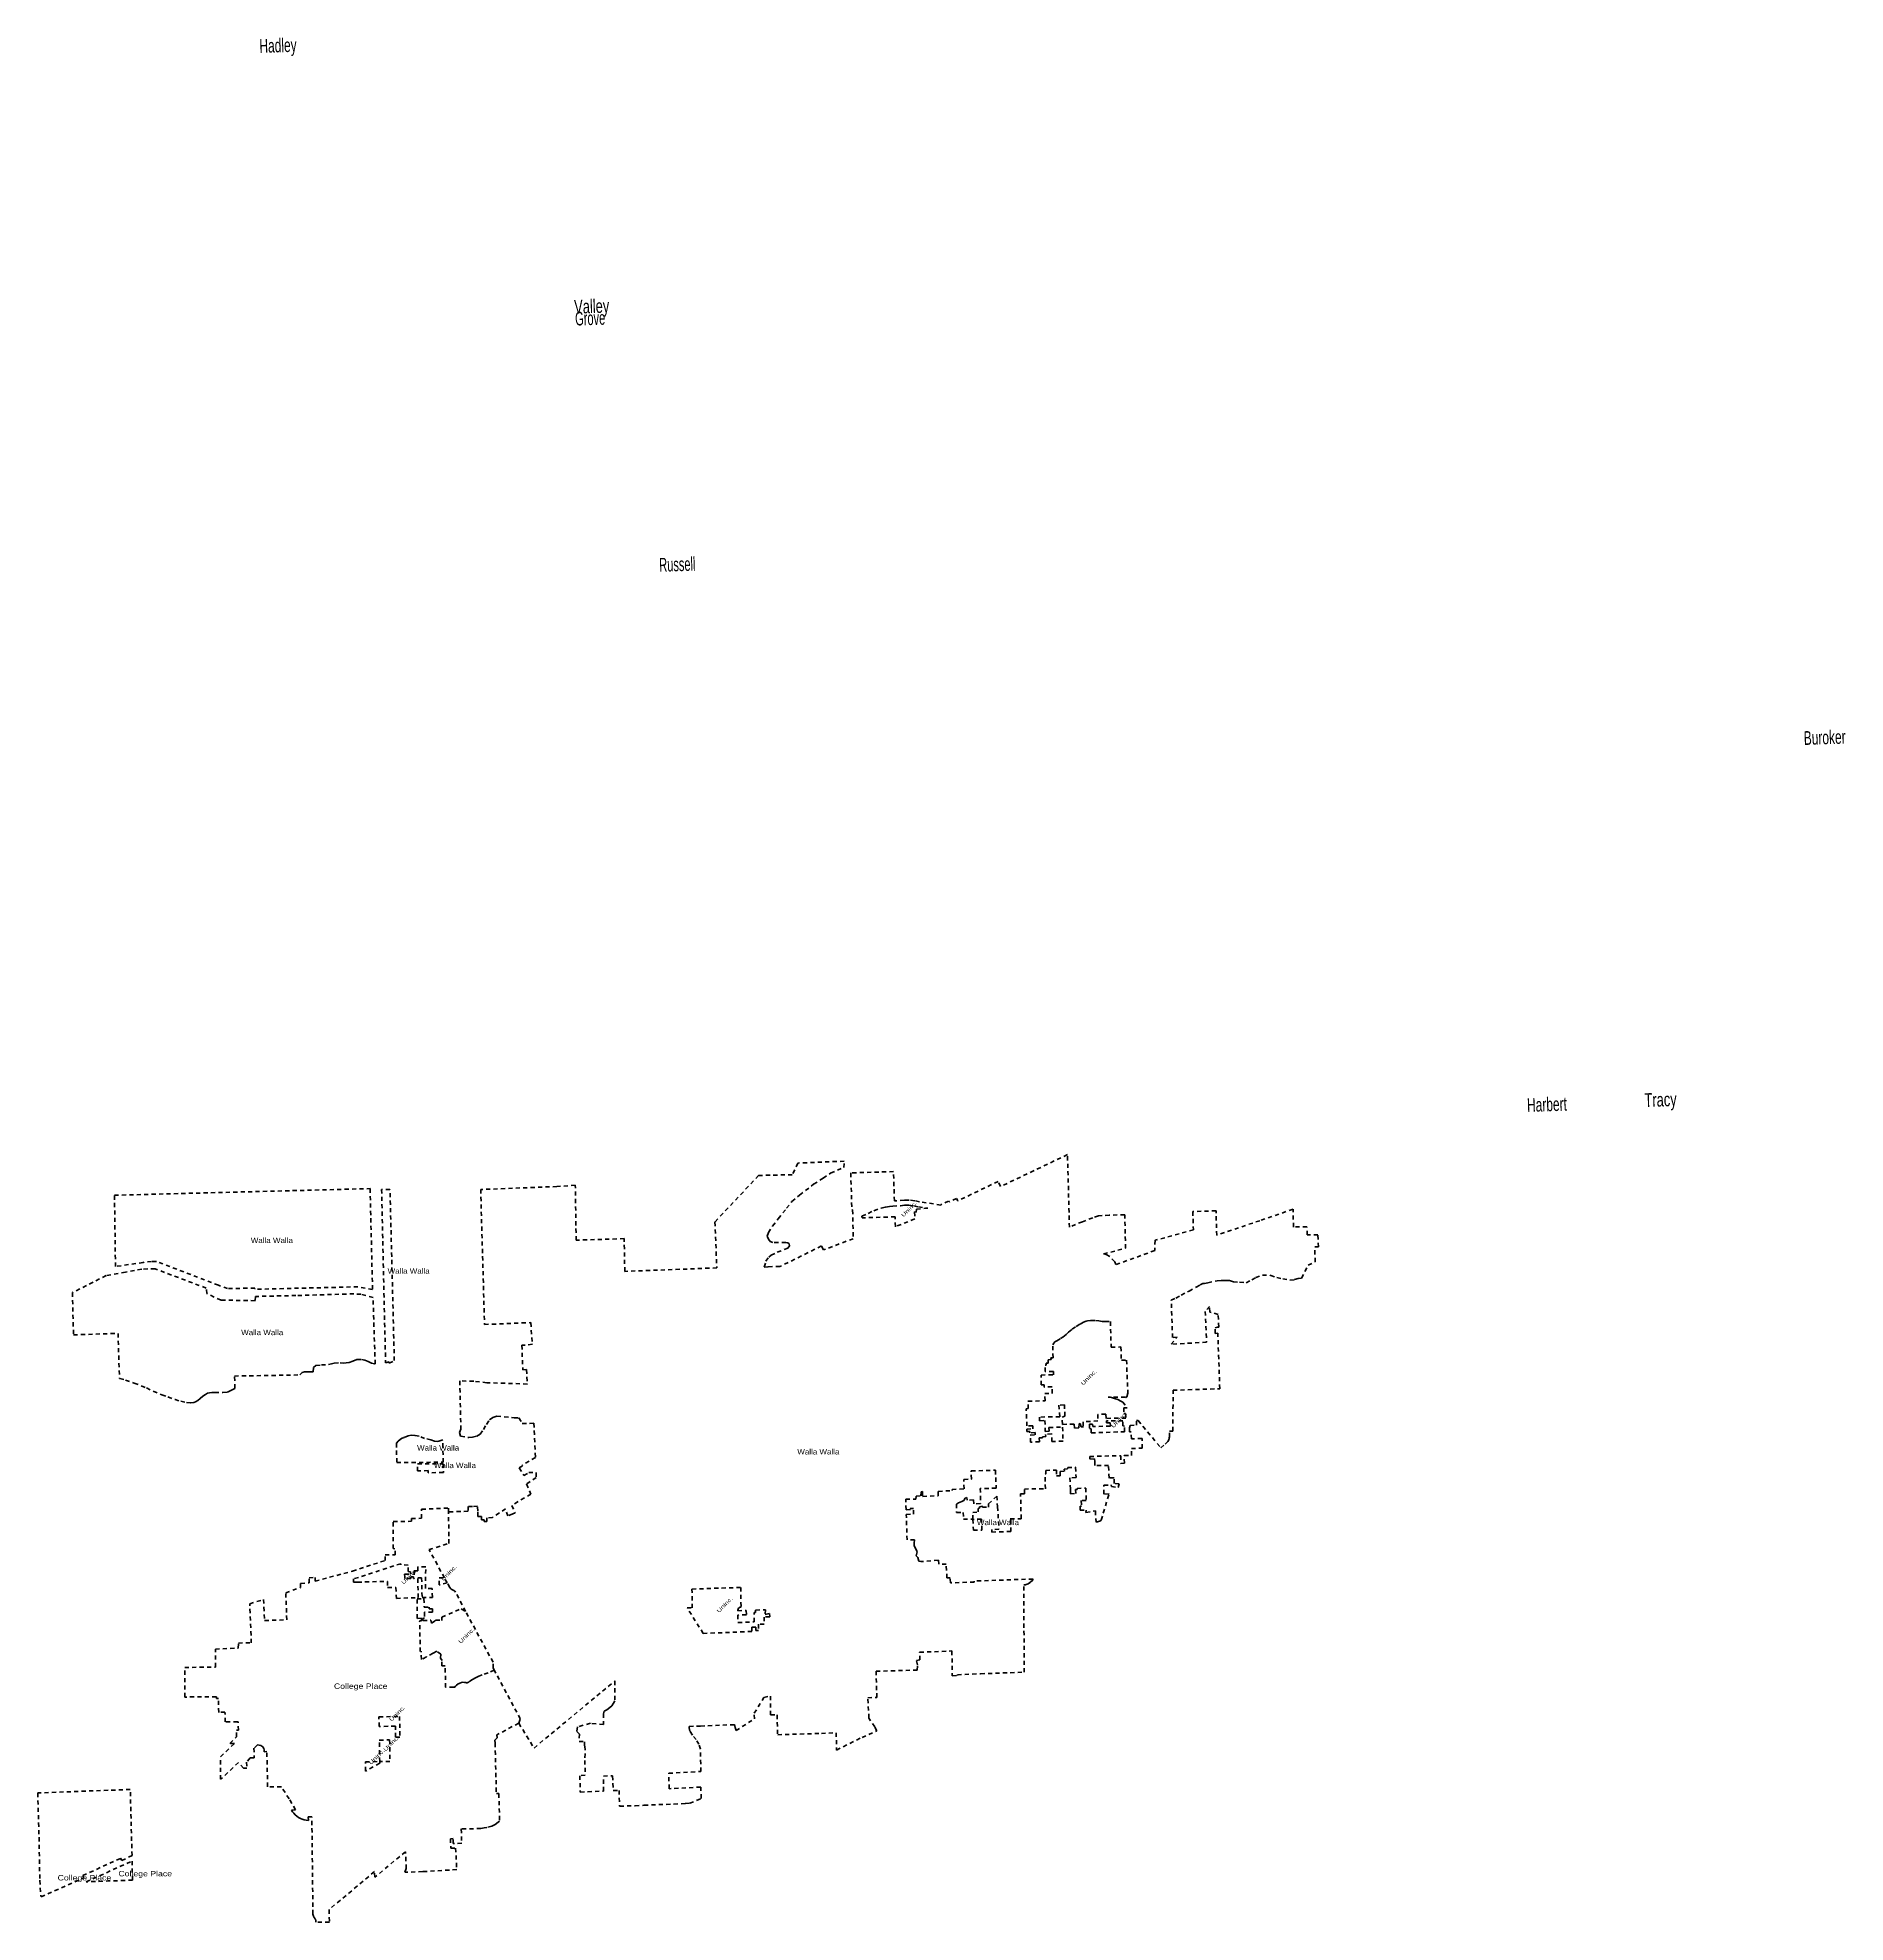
# Model space of a CAD drawing. Header units: feet. Extents: x -903180 to 1023491, y -707744 to 564635.
# Drawn here: x 656813 to 709390, y -529554 to -474726 of the extents above; entities that cross this region are included whole.
import ezdxf

# ---------------------------------------------------------------- set-up
doc = ezdxf.new("R2010")
doc.units = ezdxf.units.FT
doc.header["$LTSCALE"] = 80
doc.linetypes.add('SHORT_DASHED', pattern=[2.7, 1.5, -1.2])
doc.layers.add('13', color=7, linetype='SHORT_DASHED', lineweight=40)
doc.layers.add('16', color=7, linetype='Continuous')
doc.layers.add('36', color=7, linetype='Continuous')

msp = doc.modelspace()

# ---------------------------------------------------------------- linework, layer by layer
at = {"layer": '13'}
for p, q in [((693027.43, -510831.64), (693237.24, -510872.31)), ((671151.43, -512107.79), (671202.5, -512738.33)), ((688401.65, -514583.93), (688407.71, -514748.86)), ((687046.06, -516930.11), (687301.48, -516920.92)), ((683260.05, -519533.04), (683235.85, -519132.82)), ((668726.32, -519682.32), (668645.06, -519533.58)), ((663026.08, -521422.08), (662978.87, -520288.19))]:
    msp.add_line(p, q, dxfattribs=at)
for points in [[(680494.68, -508830.58), (680515.97, -508829.62), (680532.88, -509665.89), (679664.39, -509993.69), (679610.62, -509878.6), (678399.46, -510479.31), (678046.52, -510479.97), (677946.8, -510491.67), (677992.28, -510319.87), (678075.74, -510198.74), (678147.19, -510144.24), (678320.87, -510060.33), (678629.67, -509941.93), (678677.82, -509878.15), (678671.92, -509815.11), (678626.9, -509782.44), (678572.67, -509777.18), (678198.25, -509777.27), (678118.25, -509746.75), (678065.26, -509682.24), (678031.4, -509587.99), (678065.51, -509490.54), (678188.86, -509296.86), (678354.76, -509086.75), (678594.89, -508781.89), (678751.17, -508585.14), (678972.86, -508399.3), (679381.91, -508083.01), (679656.23, -507901.68), (679874.76, -507762.19), (680260.52, -507594.87), (680269.97, -507411.16), (678925.21, -507466.03), (678761.16, -507803.59), (677783.08, -507826.37), (676510.19, -509178.69), (676566.48, -510515.38), (673888.42, -510616.52), (673870.66, -509664.52), (672474.89, -509710.16), (672449.45, -508108.6), (671917.07, -508148.12), (669698.08, -508235.3), (669809.37, -512161.91), (671151.43, -512107.79)], [(693237.24, -510872.31), (693369.55, -510856.73), (693477.61, -510821.1), (693572.42, -510811.01), (693765.51, -510438.46), (693967.75, -510338.59), (693958.15, -509904.77), (694064.23, -509903.79), (694051.14, -509553.89), (693738.56, -509556.77), (693729.14, -509321.64), (693338.83, -509326.23), (693325.79, -508809.73), (692357.53, -509141.82), (691531.65, -509417.07), (691106.09, -509566.6), (691086.5, -508856.78), (690411.79, -508876.5), (690426.52, -509410.02), (689311.87, -509713.37), (689307.28, -510012.32), (688170.54, -510421.01), (688139.71, -510342.43), (688001.31, -510185.4), (687886.11, -510126.15), (687815.11, -510109.01), (688457.76, -509942.74), (688429.54, -508968.58), (687978.02, -508984.7), (687778.54, -508990.82), (687665.39, -509004.45), (687498.61, -509058.46), (687197.66, -509172.17), (686822.27, -509331.34), (686766.45, -507219.5), (684822.01, -508148.57), (684749.82, -507998.92), (683580.75, -508561.16), (683542.26, -508492.17), (683315.68, -508595.78), (683307.92, -508570.94), (683089.6, -508668.35), (683086.51, -508686.92), (682458.32, -508589.82), (682322.42, -508561.12), (682158.25, -508545.29), (682020.15, -508545.29), (681732.16, -508565.21), (681706.18, -507713.5), (680461.8, -507752.67), (680494.68, -508830.58)], [(687301.48, -516920.92), (687308.28, -517280.98), (687165.24, -517284.56), (687169.62, -517443.89), (687130.82, -517448.03), (687134.2, -517567.51), (687306.71, -517568.24), (687303.17, -517627.28), (687577.27, -517587.29), (687596.9, -517908.8), (687710.13, -517879.04), (687744.48, -517855.85), (687975.91, -517093.1), (687825.81, -517094.54), (687827.07, -516836.03), (688040.1, -516828.69), (688042.53, -516876.78), (688242.49, -516901.42), (688270.41, -516797.15), (688120.34, -516783.64), (688121.07, -516624.36), (687975.03, -516628.08), (687960, -516265.79), (687560.73, -516265.16), (687556.89, -516148.7), (687554.99, -516073.49), (687418.22, -516077.06), (687416.49, -516002.07), (688316.19, -515978.56), (688321.38, -516203.51), (688421.35, -516200.89), (688416.15, -515975.95), (688628.85, -515970.39), (688624.22, -515770.1), (688940.12, -515759.89), (688934.09, -515478.91), (688624.18, -515489.23), (688621.63, -515286.48), (688572.53, -515285.06), (688565.15, -515171.9), (688589.93, -515096.84), (688775.1, -515091.8), (688770.78, -514957.37), (688818.82, -514956.75), (689479.34, -515748.54), (689602.78, -515641.22), (689604.2, -515640.33), (689627.27, -515623.97), (689648.51, -515605.28), (689667.68, -515584.47), (689684.57, -515561.78), (689698.99, -515537.45), (689710.79, -515511.74), (689719.84, -515484.94), (689726.03, -515457.34), (689729.31, -515429.24), (689730.4, -515262.81), (689830.41, -515261.22), (689838.16, -514076.01), (691196.25, -514031.19), (691137.71, -512416.29), (691061.75, -512422.65), (691064.83, -512257.97), (691128.25, -512235.84), (691163.31, -512236.71), (691150.15, -511871.53), (690906.96, -511799.41), (690897.57, -511638.94), (690773.15, -511780.26), (690812.11, -512677.73), (689780.81, -512736.56), (689955.7, -512528.67), (689822.03, -512545.04), (689782.72, -511450.51), (689914, -511392.31), (690069.21, -511307.63), (690301.09, -511188.3), (690511.89, -511074.75), (690628.78, -511011.25), (690697.77, -510972.76), (690753.38, -510968.82), (690847.34, -510949.48), (691115.78, -510891.44), (691242.37, -510883.55), (691374.16, -510877.58), (691482.32, -510885.62), (691595.5, -510921.09), (691772.12, -510935.45), (691959.87, -510949.4), (692132.36, -510862.78), (692241.57, -510797.36), (692437.09, -510724.13), (692676.08, -510732.6), (692851.23, -510798.2), (693027.43, -510831.64)], [(687107.99, -515052.47), (687099.38, -515166.15), (686967.54, -515176.43), (686957.97, -515057.32), (686619.93, -515068.26), (686612.72, -514860.76), (686691.79, -514827.09), (686675.02, -514500.47), (686515.14, -514510.66), (686542.2, -514845.98), (685950.79, -514854.09), (685955.01, -514961.33), (686108.03, -514956.38), (686117.57, -515275.2), (686228.4, -515265.6), (686225.62, -515162.25), (686625.27, -515146.37), (686637, -515554.05), (686310, -515566.05), (686306.94, -515347.35), (686130.08, -515358.06), (686132.11, -515419.43), (686036.22, -515427.29), (686039.9, -515456.36), (685945.95, -515461.4), (685951, -515573.05), (685693, -515586.05), (685683.19, -515379.01), (685827.2, -515373.92), (685825, -515304.92), (685666.76, -515310.96), (685666.09, -515275.77), (685582.31, -515279.46), (685581.22, -515207.55), (685757.85, -515197.53), (685755.13, -515106.3), (685586.05, -515109.77), (685560.92, -514611.07), (685622.29, -514605.2), (685614.76, -514397.31), (686114.84, -514379.9), (686102.94, -514168.93), (686323.52, -514166.61), (686317.41, -513972.89), (686089.89, -513982.51), (686089.04, -513916.73), (686003.89, -513919.59), (685999.39, -513633.16), (686358.44, -513627.14), (686355.97, -513527.16), (686119.76, -513531.12), (686114.85, -513346.07), (686148.42, -513346.96), (686147.35, -513290.39), (686201.05, -513288.37), (686199.29, -513189.16), (686287.18, -513182.3), (686285.17, -513130.84), (686346.16, -513129.82), (686336.81, -512750.85), (686367.82, -512706.89), (686400.36, -512664.64), (686452.1, -512635.78), (686563.22, -512570.36), (686634.11, -512526.11), (686724.14, -512453.06), (686796.9, -512381.96), (686904.16, -512299.29), (687022.94, -512218.52), (687135.98, -512151.18), (687233.71, -512099.21), (687308.47, -512068.38), (687350.65, -512056.8), (687438.87, -512048.97), (687576.96, -512042.97), (687678.65, -512056.2), (687778.42, -512075.21), (687857.06, -512073.15), (688016.2, -512078.75), (688034.91, -512824.7), (688317.45, -512815.51), (688333.97, -513200.35), (688482.52, -513199.83), (688522.82, -514158.66), (688487.05, -514268.21), (688459.75, -514290.75), (688444.45, -514272.07), (687944.58, -514276.46), (688042.23, -514289.75), (688137.96, -514313.19), (688230.71, -514346.5), (688319.47, -514389.32), (688370.69, -514419.57), (688506.41, -514582.25), (688401.65, -514583.93)], [(671202.5, -512738.33), (670896.54, -512767.53), (670921.49, -513478.25), (671028.11, -513473.92), (671054.53, -513894.14), (669880.13, -513857.51), (669495.02, -513810.22), (669088.09, -513803.12), (669123.26, -515204.68), (669084.19, -515306.44), (669114.79, -515413.14), (669351.11, -515449.94), (669460.5, -515443.5), (669582.76, -515411.31), (669685.71, -515353.36), (669782.23, -515214.93), (669865.88, -515066.84), (669955.97, -514938.06), (670049.27, -514864.02), (670168.31, -514828.61), (670667, -514876.9), (670811.47, -514881.48), (670905.97, -515045.16), (671246.13, -515034.64), (671289.97, -516029.1), (670906.41, -516255.51), (670918.45, -516274.99), (670819, -516333.69), (670955.67, -516554.92), (671094.86, -516472.77), (671307.61, -516472.77), (671313.05, -516609.69), (671034.02, -516800.62), (671159.29, -517097.86), (670603.54, -517423.47), (670698.96, -517637.19), (670629.05, -517672.52), (670487.54, -517732.69), (670419.91, -517522.81), (670043.29, -517773.89), (669880.56, -517787.84), (669880.56, -517892.45), (669801.51, -517897.1), (669799.19, -517843.63), (669717.82, -517845.95), (669717.82, -517745.99), (669610.88, -517745.99), (669610.88, -517590.23), (669607.5, -517450.53), (669464.18, -517453.15), (669334.23, -517457.71), (669331.91, -517594.88), (668764.66, -517613.48)], [(688407.71, -514748.86), (688457.72, -514748.06), (688462.83, -514887.12), (687889.99, -514893.68), (687878.37, -514769.62), (687646.87, -514779.26), (687649.26, -514969.23), (687223.35, -514993.54), (687226.79, -515141.95), (687159.58, -515137.1), (687134.82, -515045.57), (687107.99, -515052.47)], [(683235.85, -519132.82), (683025.63, -519132.61), (683010.31, -519020.29), (682500.92, -519060.3), (682437.5, -519049.3), (682411.29, -518942.77), (682363.63, -518889.12), (682397.88, -518762.58), (682332.72, -518659.31), (682301.79, -518596.09), (682304.75, -518527.75), (682320.32, -518426.03), (682101.36, -518430.34), (682075.89, -517690.37), (682286.35, -517679.35), (682284.38, -517513.84), (682192.28, -517513.81), (682195.16, -517542.82), (682068.95, -517550.36), (682060.07, -517243.43), (682354.32, -517241.61), (682360.64, -517152.09), (682504.54, -517143.41), (682509.06, -517026.86), (682546.03, -517024.65), (682553.29, -517162.27), (683008.81, -517143.04), (683007.29, -517016.74), (683409.1, -516995.7), (683410.39, -516958.58), (683756.22, -516945.36), (683752.67, -516668.45), (683969.67, -516660.41), (683967.17, -516422.23), (684671.65, -516402.39), (684689.77, -516925.42), (684230.11, -516932.97), (684234.19, -517370.39), (684039.21, -517379.32), (684032.99, -517266.18), (683845.75, -517269.57), (683836.39, -517190.59), (683790.95, -517211.13), (683745.92, -517278.82), (683696.77, -517308.52), (683595.93, -517350.92), (683540.88, -517384.81), (683539.83, -517634.38), (683733.9, -517631.98), (683742.2, -517822.87), (684012.68, -517829.15), (684011.71, -517627.39), (684165.42, -517614.47), (684169.45, -517514.99), (684205.22, -517505.8), (684206.01, -517465.63), (684284.51, -517446.03), (684289.56, -517480.99), (684471.07, -517475.38), (684469.82, -517382.82), (684715.21, -517153.09), (684728.44, -517460.6), (684731.85, -517460.52), (684770.72, -518118.48), (684561.9, -518124.3), (684565.52, -518199.24), (685121.48, -518183.73), (685101.62, -517816.7), (685417.53, -517812.74), (685401.02, -517088.73), (685516.3, -517085.34), (685511.99, -516949.67), (686122.9, -516941.28), (686111.76, -516516.36), (686139.3, -516510.16), (686134.02, -516406.02), (686444.53, -516399.32), (686446.88, -516566.82), (686557.54, -516562.56), (686553.85, -516439.26), (686674.59, -516426.31), (686665.82, -516367.38), (686770.74, -516360.98), (686771.31, -516321.82), (687002.33, -516314.34), (687014.7, -516618.02), (686838.64, -516622.72), (686849.35, -516944.94), (686850.07, -516966.75), (686850.68, -516984.94), (686854.07, -517086.84), (687003.92, -517080.05), (686999.92, -516960.15), (687044.9, -516958.25), (687046.06, -516930.11)], [(662978.87, -520288.19), (663384.03, -520162.98), (663412.27, -520774.08), (664057.65, -520752.36), (664027.14, -519964.36), (664459.65, -519815.4), (664459.41, -519693.04), (664707.55, -519678.6), (664707.25, -519531.21), (664886.36, -519523.06), (664886.85, -519626.57), (665966.72, -519339.12), (666917, -519029.05), (666918.69, -518860.92), (667206.57, -518862.38), (667205, -518685.97), (667151, -518683.55), (667156.52, -517896.2), (667682.24, -517888.51), (667684.59, -517807.74), (667979.85, -517800.98), (667979.47, -517537.87), (668764.09, -517501.51)], [(668645.06, -519533.58), (668195.6, -518710.9), (668769.31, -518531.78), (668764.66, -517613.48), (668764.09, -517501.51)], [(668726.32, -519682.32), (668488.1, -519739.78), (668486.91, -519534.34), (668645.06, -519533.58)], [(669258.62, -520510.74), (668967.6, -519952.62), (668942.82, -519919.56), (668942.82, -519916.8), (668920.79, -519903.03), (668896.01, -519894.76), (668860.22, -519869.97), (668832.69, -519850.68), (668797.48, -519812.58), (668726.32, -519682.32)], [(670806.94, -523760.96), (671250.6, -524484.35), (673599.51, -522531.07), (673600.96, -523114.13), (673561.73, -523174.62), (673513.04, -523253.46), (673456.61, -523307.48), (673365.44, -523371.65), (673293.63, -523414.12), (673265.83, -523488.28), (673268.71, -523798.1), (672889.22, -523761.81), (672513.64, -523871.8), (672494.86, -524003.25), (672568.31, -524081.1), (672560.08, -524291.23), (672719.45, -524301.1), (672720.09, -524425.96), (672728.38, -524425.66), (672736.19, -524652.48), (672726.88, -524842.44), (672739.7, -525269.52), (672583.17, -525290.65), (672593.39, -525763.97), (673267.27, -525737.09), (673267.08, -525297.56), (673531.28, -525295), (673554.06, -525722.85), (673722.15, -525716.92), (673739.21, -526177.34), (674190.26, -526160.68), (674446.84, -526149.37), (675650.54, -526098.26), (675777.45, -526091.14), (676113.23, -525949.09), (676096.91, -525620.69), (675180.12, -525666.98), (675166.68, -525218.85), (676099.26, -525166.76), (676092.96, -524517.98), (676047.12, -524372.81), (675967.17, -524238.61), (675859.71, -524105.81), (675785.14, -523996.2), (675764.76, -523895.68), (675763.46, -523852.67), (676053.45, -523846.19), (676073.45, -523845.52), (676093.45, -523844.91), (677082.25, -523803.98), (677103.78, -523887.58), (677124.51, -523978.23), (677660.75, -523633.68), (677651.82, -523469.4), (677936.52, -523015.61), (678123.01, -522970.72), (678131.69, -523520.42), (678319.65, -523520.07), (678336.33, -524096.87), (679606.18, -524059.31), (680036.93, -524039.41), (680050.64, -524545.97), (680789.88, -524174.93), (681218.15, -523985.25), (681157.91, -523870.18), (681003.38, -523643.97), (680989.49, -523612.19), (680959.33, -523019.7), (681219.56, -523011.93), (681198.93, -522249.73), (682391.65, -522215.01), (682401.57, -522060.04), (682372.73, -521932.53), (682472.4, -521918.25), (682465.03, -521698.2), (683404.75, -521660.12), (683415.63, -522382.93), (683565.56, -522376.85), (683565.18, -522351.85), (684239.85, -522324.52), (685504.6, -522278.23), (685496.17, -519734.9), (685541.36, -519732.38), (685564.08, -519721.72), (685617.35, -519711.07), (685659.25, -519677.67), (685676.3, -519666.31), (685699.02, -519642.86), (685733.12, -519625.81), (685764.36, -519566.84), (684049.7, -519625.23), (684050.83, -519655.2), (683360.58, -519679.65), (683357.43, -519532.87), (683260.05, -519533.04)], [(670094.09, -522221.04), (669910.48, -522293.09), (669740.49, -522353.02), (669647.93, -522392.36), (669548.11, -522441.39), (669459.18, -522491.03), (669385.38, -522536.43), (669351.19, -522562.91), (669337.13, -522571.39), (669320.8, -522578.5), (669302.8, -522583.5), (669288.28, -522585.01), (669269.68, -522579.86), (669251.38, -522576.23), (669223.7, -522572.9), (669180.68, -522571.93), (669136.8, -522578.47), (669090.4, -522592.16), (669068.84, -522602.77), (669043.45, -522615.29), (669030.39, -522624.31), (668991.96, -522654), (668967.33, -522681.26), (668944.54, -522711.77), (668907.58, -522714.87), (668675.93, -522714.63), (668665.87, -522095.4), (668568.52, -522095.58), (668573.62, -521933.33), (668530.22, -521868.52), (668540.8, -521749.52), (668421.67, -521668.63), (668313.6, -521722.92), (668119.11, -521826.05), (667973.7, -521906.65), (667961.96, -521664.32), (667940.34, -521675.12), (667922.37, -520782.67), (667978.14, -520781.68), (667976.38, -520709.95), (667848.01, -520712.48), (667846.01, -520143.14), (668048.09, -520138.4), (668052.16, -520386.66), (668198.25, -520384.23), (668199.02, -520437.2), (668299.25, -520438.87), (668298.51, -520529.88), (668062.62, -520533.96), (668062.81, -520695.86), (668014.18, -520712.18), (668017.01, -520777.47), (668252.25, -520765.8), (668268.63, -520846.9), (668387.47, -520776.36), (668387.44, -520760.14), (668562.93, -520770.42), (668568.4, -520676.8), (669127.83, -520432.93), (669258.62, -520510.74)], [(670094.09, -522221.04), (670057.59, -522153.09), (670056.57, -521988.28), (669258.62, -520510.74)], [(670806.94, -523760.96), (670165.71, -524100.31), (670173.45, -524185.39), (670108.68, -524250.42), (670114.26, -524342.34), (670116, -524343.38), (670143.48, -525418.39), (670153.14, -525811.22), (670226.86, -525810.27), (670246.26, -526613.29), (670210.8, -526643.91), (670117.83, -526706), (670022.58, -526754.1), (669881.11, -526797.11), (669803.15, -526808.75), (669705.23, -526824.79), (669129.99, -526838.74), (669147.32, -527254.8), (668897.53, -527265.71), (668893.25, -527119.86), (668816.5, -527123.21), (668827.71, -527400.33), (668968.31, -527394.64), (669001.98, -528021.89), (668011.76, -528080.59), (667487.83, -528098.34), (667531.07, -527987.49), (667508.96, -527504.01), (666614.32, -528241.88), (666608.6, -528078.63), (665289.38, -529185.09), (665296.57, -529546.29), (664903.09, -529553.88), (664902.17, -529485.37), (664879.44, -529457.74), (664860, -529426.02), (664856.15, -529418.58), (664837.26, -529379.71), (664819.46, -529315.31), (664785.92, -526483.36), (664756.79, -526483.58), (664679.7, -526487.95), (664686.16, -526587.44), (664625.63, -526582.46), (664565.95, -526571.18), (664507.78, -526553.72), (664451.76, -526530.27), (664398.49, -526501.1), (664348.56, -526466.52), (664302.52, -526426.92), (664260.87, -526382.71), (664226.41, -526337.8), (664195.97, -526288.57), (664309.3, -526281.86), (664125.5, -525961.57), (663904.67, -525614.62), (663901.16, -525608.03), (663500.67, -525608.51), (663478.68, -524589.57), (663400.59, -524593.7), (663401.22, -524532), (663391.37, -524496.65), (663365.69, -524447.77), (663304.66, -524405.71), (663202.85, -524393.63), (663102.3, -524487.61), (663107.64, -524767.99), (662990.34, -524767.99), (662889.62, -524894.82), (662894.36, -525071.42), (662794.83, -525071.42), (662656.43, -524904.32), (662134.05, -525392.53), (662126.87, -524739.83), (662537.75, -524349.97), (662399.34, -524352.3), (662596.74, -524154.28), (662597.02, -523965.37), (662650.35, -523965.37), (662644.92, -523737.34), (662644.44, -523717.35), (662624.44, -523717.73), (662266.34, -523724.57), (662260.5, -523442.01), (662076.39, -523446), (662070.05, -523041.7), (662010.96, -523043.99), (662010.46, -522993.1), (661096.45, -522999.58), (661089.33, -522139.69), (661987.4, -522128.06), (661980.66, -521603.23), (662645.85, -521575.41), (662650.97, -521429.38), (663026.08, -521422.08)], [(670806.94, -523760.96), (670850.52, -523635.24), (670094.09, -522221.04)], [(666351.37, -525154.11), (666348.32, -524888.82), (666759.81, -524878.41)], [(666759.81, -524878.41), (666760.63, -524927.26), (666351.37, -525154.11)]]:
    msp.add_lwpolyline(points, dxfattribs=at)
for points in [[(666552.15, -511144.5), (666128.83, -511066.01), (663122.39, -511137.32), (663127.34, -511103.11), (662336.76, -511116.18), (662070.32, -511019.73), (660265.9, -510328.39), (660124.25, -510324.76), (659879.12, -510357.07), (659075.36, -510475.38), (659046.21, -508402.06), (666480.75, -508209.74)], [(667038.59, -513290.97), (667185.28, -513212.93), (667059.53, -508230.84), (666815.51, -508230.95), (666931.17, -513278.58), (667032.35, -513250.14)], [(682706.6, -508782.16), (682372.96, -508807.97), (682365.51, -508893.52), (682320.29, -508887.96), (682325.36, -509090.53), (681761.79, -509316.42), (681752.87, -509028.78), (680789.65, -509057.99), (680788.64, -509010.84), (680970.33, -508929.21), (681132.74, -508851.7), (681341.7, -508777.52), (681475.37, -508745.9), (681587.67, -508727.04), (681684.37, -508718.87), (681912.74, -508705.31), (682025.33, -508695.29), (682151.03, -508695.29), (682299.66, -508709.62), (682431.34, -508737.44)], [(660599.77, -514270.95), (660806.69, -514346.25), (660972.29, -514394.6), (661136.09, -514433.6), (661270.61, -514442.39), (661352.63, -514434.85), (661403.6, -514415.6), (661467.42, -514370.71), (661535.14, -514312.59), (661615.51, -514244.51), (661689.45, -514197.88), (661753.34, -514164.65), (661809.28, -514150.69), (661875.89, -514137.1), (661964.4, -514136.62), (662202.2, -514141.26), (662329.99, -514130.14), (662394.7, -514105.81), (662466.59, -514061.16), (662551.14, -514020.42), (662535.51, -513661.71), (664439.23, -513630.06), (664466.03, -513597.43), (664507.04, -513557.39), (664572.45, -513541.53), (664644.38, -513539.34), (664731.14, -513536.7), (664825, -513535.35), (664835.87, -513414.45), (664905.88, -513357.66), (665067.69, -513340.25), (665267.4, -513326.24), (665360.33, -513302.03), (665439.5, -513284.73), (665608.22, -513274.2), (665701.22, -513287.86), (665787.3, -513277.44), (665873.37, -513267.01), (665980.05, -513229.01), (666093.61, -513184.11), (666227.91, -513183.96), (666331.25, -513201.06), (666427.74, -513235.38), (666517.38, -513283.49), (666613.84, -513310.93), (666627.62, -513307.47), (666566.24, -511376.1), (666215.08, -511282.7), (666006.92, -511269.73), (664324.59, -511319), (663149.4, -511345.69), (663136.44, -511471.25), (662145.31, -511452.58), (661728.67, -511261.47), (661715.14, -511102.92), (660227.38, -510543.07), (659837.56, -510550.14), (659368.63, -510643.2), (658807.18, -510736.36), (657820.52, -511234.66), (657854.33, -512463.52), (659149.84, -512419.92), (659191.06, -513735.57), (659201.12, -513736.87), (659370.25, -513779.96), (659622.57, -513866.39), (659973.53, -514009.68), (660175.37, -514101.99), (660422.83, -514205.65)], [(687897.01, -514968.62), (687901.9, -515020.75), (688010.98, -515019.23), (688013.16, -515117.69), (687502.47, -515130.88), (687497.58, -515057.92), (687403.57, -515060.96), (687404.52, -515192.34), (687457.65, -515198.37), (687458.25, -515316.1), (688426.11, -515280.36), (688423.31, -515115.27), (688378.23, -515114.72), (688376.7, -514962.44)], [(668595.17, -515518), (668482.12, -515556.1), (668433.71, -515564.64), (668356.82, -515556.1), (668245.76, -515521.91), (668063.51, -515476.34), (667912.58, -515410.82), (667781.59, -515388.03), (667679.07, -515379.48), (667673.37, -515379.48), (667585.1, -515402.27), (667465.49, -515450.7), (667391.45, -515479.18), (667351.58, -515507.67), (667297.48, -515556.1), (667249.07, -515615.92), (667255.8, -516178.49), (668605.85, -516169.89)], [(667862.05, -516216.26), (668607.42, -516214.14), (668613.35, -516471.75), (668171.72, -516473.37), (668171.72, -516413.54), (667861.32, -516419.24)], [(684012.84, -517832.56), (684028.17, -518150.32), (684278.01, -518141), (684262.69, -517823.24)], [(667881.37, -520107.33), (667868.03, -519528.1), (667980.06, -519528.1), (667993.36, -520105.53), (668293.63, -520100.69), (668288.29, -519840.94), (668093.69, -519840.19), (668097.77, -519213.96), (667865.2, -519209), (667868.41, -519328.36), (667762.99, -519327.02), (667765.96, -519552.29), (667746.92, -519552.27), (667746.82, -519503.57), (667662.79, -519503.66), (667665.48, -519552.3), (667489.41, -519551.82), (667487.84, -519503.86), (667486.11, -519428.15), (667653.96, -519428.74), (667655.3, -519353.61), (667590.31, -519352.31), (667589.95, -519163.01), (667378.99, -519152.44), (667375.8, -519121.08), (665998.24, -519564.97), (666000.64, -519658.67), (666115.89, -519657.03), (666984.22, -519634.23), (666991.18, -519817.11), (667232.12, -519811.27), (667244.32, -520131.98), (667864.03, -520107.61)], [(675842.92, -519859.08), (677262.39, -519811.2), (677271.32, -520384.77), (677240.11, -520385.45), (677221.15, -520396.29), (677196.76, -520417.98), (677183.22, -520442.38), (677172.38, -520469.49), (677173.74, -520489.57), (677423.92, -520481.14), (677426.03, -520604.07), (677176.17, -520614.3), (677179.95, -520834.32), (677654.68, -520814.88), (677650.02, -520543.55), (677695, -520542.03), (677693.8, -520472.03), (677981.55, -520462.32), (677974.79, -520599.18), (678101.44, -520571.26), (678103.2, -520666.41), (677943.29, -520672.96), (677947.07, -520877.98), (677775.91, -520884.99), (677778.91, -521060.01), (677703.95, -521063.07), (677702.23, -520963.06), (677582.3, -520967.97), (677584.45, -521092.99), (676169.71, -521150.93), (675704.18, -520409.06), (675852.97, -520404.05)], [(667223.06, -524166.44), (667217.74, -523846.48), (666742.86, -523858.5), (666738.21, -523578.53), (667338.04, -523563.34), (667348.02, -524163.28)], [(666759.81, -524878.41), (666749.42, -524253.46), (667049.34, -524245.87), (667059.74, -524870.81)], [(656909.41, -528817.6), (658155.98, -528261.09), (658126.92, -528193.2), (659222.71, -527691.95), (659261.99, -527755.78), (659556.29, -527611.58), (659505.25, -525688.47), (656812.61, -525790.36), (656851.95, -527081.29), (656873.97, -528329.43), (656871.55, -528335.73)], [(658218.81, -528375.72), (659559.14, -527773.13), (659568.93, -528327.88)]]:
    msp.add_lwpolyline(points, close=True, dxfattribs=at)

# ---------------------------------------------------------------- texts
at = {"layer": '16'}
for s, width, p in [('Hadley', 0.65, (663268.18, -475170.34)), ('Valley', 0.7, (672423.26, -482756.53)), ('Grove', 0.6, (672451.7, -483102.1)), ('Russell', 0.6, (674896.77, -490264.76)), ('Buroker', 0.65, (708187.42, -495302.88)), ('Tracy', 0.7, (703555.1, -505836.56)), ('Harbert', 0.65, (700138.4, -505979.68))]:
    msp.add_text(s, height=400, rotation=1.892, dxfattribs=dict(at, width=width)).set_placement(p)
at = {"layer": '36', "width": 1.35}
for p in [(681996.48, -509047), (687220.33, -513944.27), (688099.72, -515182.73), (667455.99, -519731.28), (668608.07, -519633.4), (676630.71, -520559.73), (669120.1, -521455.63), (667105.12, -523720.55), (666509.08, -524979.47), (666932.44, -524589.54)]:
    msp.add_text('Uninc.', height=113, rotation=45, dxfattribs=at).set_placement(p)
at = {"layer": '36'}
for s, width, p in [('Walla Walla', 1.1, (663011.73, -509793.47)), ('Walla Walla', 1.1, (666991.34, -510686.33)), ('Walla Walla', 1.1, (662731.12, -512472.05)), ('Walla Walla', 1.1, (667848.2, -515829.2)), ('Walla Walla', 1.1, (678907.79, -515943.32)), ('Walla Walla', 1.1, (668335.97, -516340.77)), ('Walla Walla', 1.1, (684131.74, -517999.35)), ('College Place', 1.2, (665428.41, -522762.42)), ('College Place', 1.2, (657392, -528336.12)), ('College Place', 1.2, (659160.5, -528216.28))]:
    msp.add_text(s, height=157.5, dxfattribs=dict(at, width=width)).set_placement(p)

doc.saveas('drawing.dxf')
